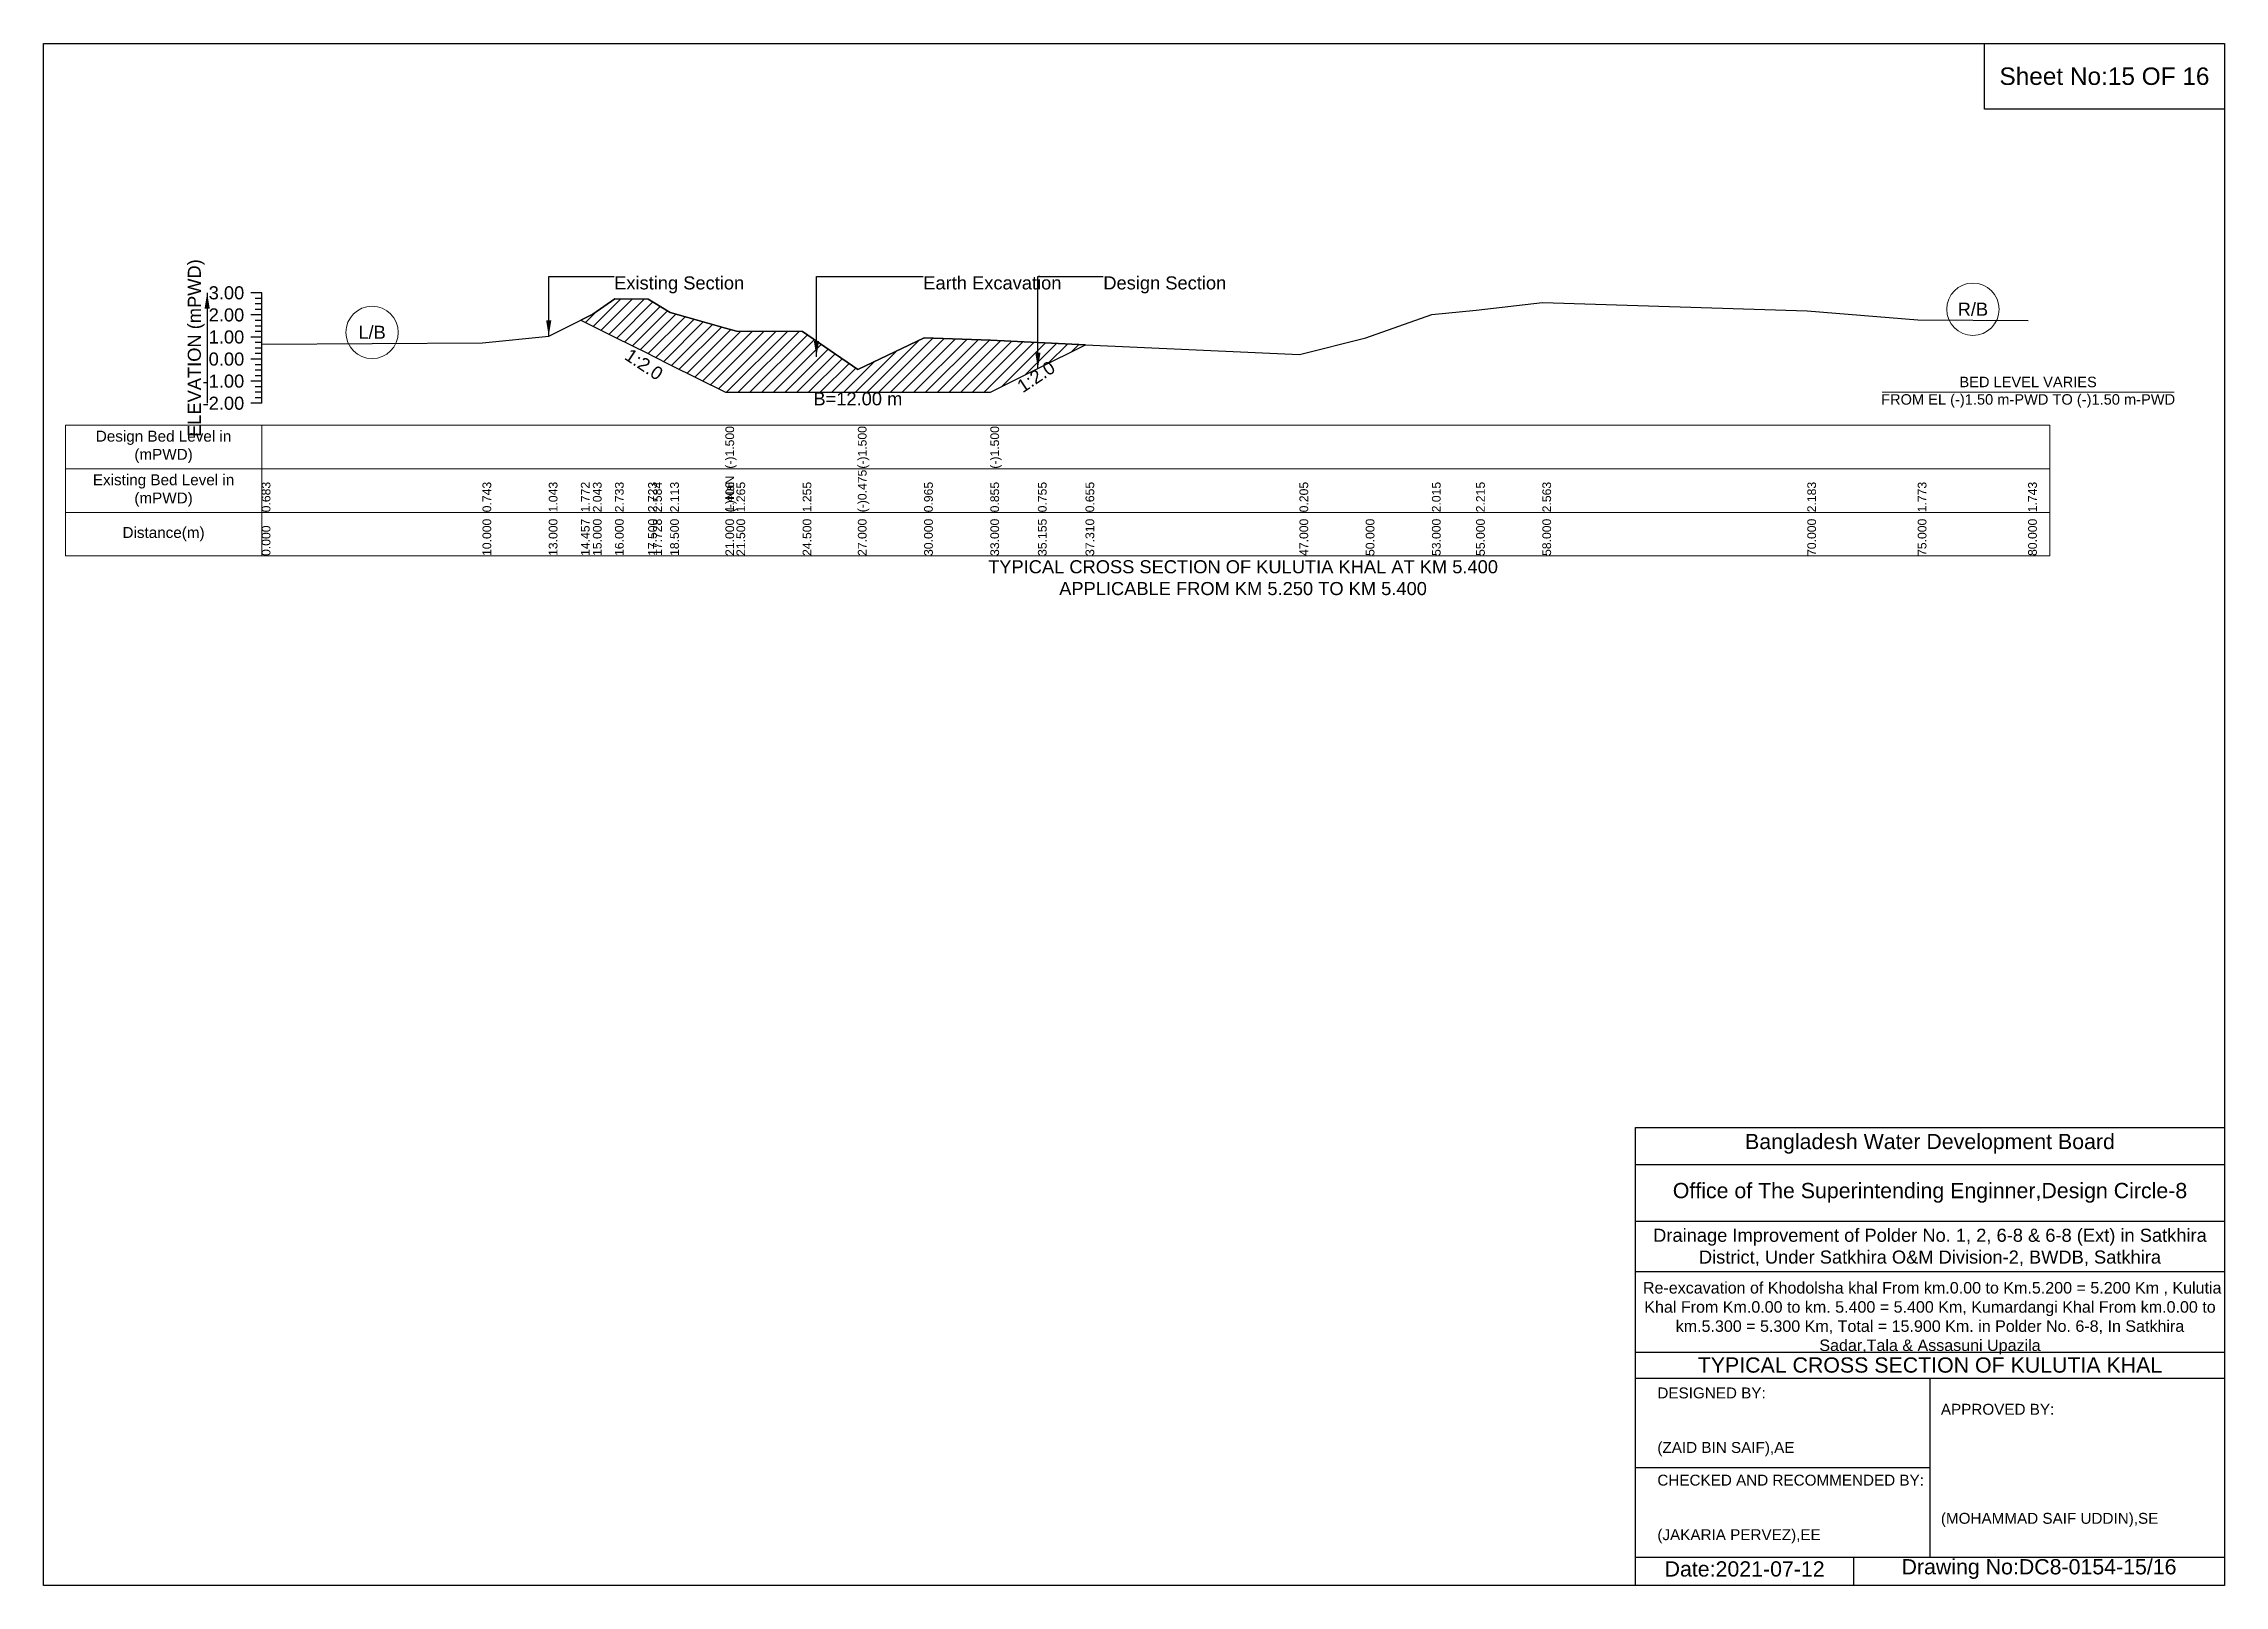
# Model space of a CAD drawing. Header units: inches. Extents: x 91000 to 568000, y -5656 to 0.
# Drawn here: x 390000 to 398000, y -5656 to 0 of the extents above; entities that cross this region are included whole.
import ezdxf

# ---------------------------------------------------------------- set-up
doc = ezdxf.new("R2010")
doc.units = ezdxf.units.IN
doc.header["$LTSCALE"] = 7
doc.header["$MEASUREMENT"] = 0
for name, color, linetype, lineweight in [('Cross section Data Border', 7, 'Continuous', 9), ('Cross Section Labels', 7, 'Continuous', 9), ('Existing_Bed_Level for Xsection', 7, 'Continuous', 25)]:
    doc.layers.add(name, color=color, linetype=linetype, lineweight=lineweight)
doc.styles.get("Standard").update_dxf_attribs({"font": 'arial.ttf'})
doc.dimstyles.get("Standard").update_dxf_attribs({"dimtxt": 0.18, "dimasz": 0.18, "dimexe": 0.18, "dimexo": 0.0625, "dimgap": 0.09, "dimtad": 0, "dimtih": 1, "dimtoh": 1, "dimdec": 4, "dimzin": 0, "dimdsep": 46, "dimtxsty": 'Standard', "dimcen": 0.09, "dimadec": 0, "dimazin": 0, "dimtfac": 1, "dimtdec": 4, "dimtofl": 0, "dimtmove": 0, "dimatfit": 3, "dimfxl": 1, "dimtolj": 1, "dimtzin": 0, "dimarcsym": 0})

msp = doc.modelspace()

# ---------------------------------------------------------------- texts
at = {"attachment_point": 5}
for s, insert, char_height in [('Sheet No:15 OF 16', (397560, -120), 64), ('Bangladesh Water Development Board', (396920, -4036), 56), ('Office of The Superintending Enginner,Design Circle-8', (396920, -4216), 56)]:
    msp.add_mtext(s, dxfattribs=dict(at, insert=insert, char_height=char_height))
for s, insert, char_height, width, attachment_point in [('Drainage Improvement of Polder No. 1, 2, 6-8 & 6-8 (Ext) in Satkhira District, Under Satkhira O&M Division-2, BWDB, Satkhira', (396920, -4416), 48, 2240, 5), (' Re-excavation of Khodolsha khal From km.0.00 to Km.5.200 = 5.200 Km , Kulutia Khal From Km.0.00 to km. 5.400 = 5.400 Km, Kumardangi Khal From km.0.00 to km.5.300 = 5.300 Km, Total = 15.900 Km. in Polder No. 6-8, In Satkhira Sadar,Tala & Assasuni Upazila', (396920, -4676), 42.1524, 2160, 5), ('TYPICAL CROSS SECTION OF KULUTIA KHAL', (396920, -4848), 56, 2240, 5), ('DESIGNED BY:^J^J^J(ZAID BIN SAIF),AE', (395920, -5056), 40, 1120, 4), ('APPROVED BY:^J^J^J^J^J^J(MOHAMMAD SAIF UDDIN),SE', (396960, -5216), 40, 1120, 4), ('CHECKED AND RECOMMENDED BY:^J^J^J(JAKARIA PERVEZ),EE', (395920, -5376), 40, 1120, 4), ('Date:2021-07-12', (396240, -5596), 56, 1120, 5), ('Drawing No:DC8-0154-15/16', (397320, -5596), 56, 1760, 5)]:
    msp.add_mtext(s, dxfattribs=dict(insert=insert, char_height=char_height, width=width, attachment_point=attachment_point))
at = {"layer": 'Cross section Data Border', "char_height": 40, "width": 640, "attachment_point": 5}
for s, insert in [('Design Bed Level in (mPWD)', (390440, -1479.5)), ('Existing Bed Level in (mPWD)', (390440, -1639.5)), ('Distance(m)', (390440, -1799.5))]:
    msp.add_mtext(s, dxfattribs=dict(at, insert=insert))
at = {"layer": 'Cross Section Labels'}
for s, insert, char_height, attachment_point in [('Existing Section', (392093, -853.8), 48, 1), ('Earth Excavation', (393227, -853.8), 48, 1), ('Design Section', (393887.5, -853.8), 48, 1), ('R/B', (397077.5, -974.6), 48, 5), ('L/B', (391205, -1059.3), 48, 5), ('B=12.00 m', (392987, -1279), 48, 2), ('BED LEVEL VARIES ^JFROM EL (-)1.50 m-PWD TO (-)1.50 m-PWD', (397280, -1279), 38.4, 5), ('TYPICAL CROSS SECTION OF KULUTIA KHAL AT KM 5.400^JAPPLICABLE FROM KM 5.250 TO KM 5.400', (394400, -1959.5), 48, 5)]:
    msp.add_mtext(s, dxfattribs=dict(at, insert=insert, char_height=char_height, attachment_point=attachment_point))
at = {"layer": 'Cross Section Labels', "char_height": 48, "attachment_point": 2}
for insert, rotation in [((392215.8, -1156.7), 326.30993), ((393627.3, -1201.9), 33.69007)]:
    msp.add_mtext('1:2.0', dxfattribs=dict(at, insert=insert, rotation=rotation))
at = {"layer": 'Existing_Bed_Level for Xsection', "rotation": 90}
for s, insert, char_height, attachment_point in [('ELEVATION (mPWD)', (390560, -1117), 48, 5), ('(-)1.500', (392501, -1559.5), 32, 1), ('(-)1.500', (392987, -1559.5), 32, 1), ('(-)1.500', (393473, -1559.5), 32, 1), ('(-)NaN', (392501, -1719.5), 32, 1), ('(-)0.475', (392987, -1719.5), 32, 1), ('(-)0.475', (392987, -1719.5), 32, 1), ('(-)0.475', (392987, -1719.5), 32, 1), ('0.683', (390800, -1719.5), 32, 1), ('0.743', (391610, -1719.5), 32, 1), ('1.043', (391853, -1719.5), 32, 1), ('1.772', (391971, -1719.5), 32, 1), ('2.043', (392015, -1719.5), 32, 1), ('2.733', (392096, -1719.5), 32, 1), ('2.723', (392217.5, -1719.5), 32, 1), ('2.584', (392236, -1719.5), 32, 1), ('2.113', (392298.5, -1719.5), 32, 1), ('1.406', (392501, -1719.5), 32, 1), ('1.406', (392501, -1719.5), 32, 1), ('1.265', (392541.5, -1719.5), 32, 1), ('1.255', (392784.5, -1719.5), 32, 1), ('0.965', (393230, -1719.5), 32, 1), ('0.965', (393230, -1719.5), 32, 1), ('0.855', (393473, -1719.5), 32, 1), ('0.855', (393473, -1719.5), 32, 1), ('0.855', (393473, -1719.5), 32, 1), ('0.755', (393647.5, -1719.5), 32, 1), ('0.655', (393822.1, -1719.5), 32, 1), ('0.205', (394607, -1719.5), 32, 1), ('2.015', (395093, -1719.5), 32, 1), ('2.215', (395255, -1719.5), 32, 1), ('2.563', (395498, -1719.5), 32, 1), ('2.183', (396470, -1719.5), 32, 1), ('1.773', (396875, -1719.5), 32, 1), ('1.743', (397280, -1719.5), 32, 1), ('10.000', (391610, -1879.5), 32, 1), ('13.000', (391853, -1879.5), 32, 1), ('14.457', (391971, -1879.5), 32, 1), ('15.000', (392015, -1879.5), 32, 1), ('16.000', (392096, -1879.5), 32, 1), ('17.500', (392217.5, -1879.5), 32, 1), ('17.728', (392236, -1879.5), 32, 1), ('18.500', (392298.5, -1879.5), 32, 1), ('21.000', (392501, -1879.5), 32, 1), ('21.000', (392501, -1879.5), 32, 1), ('21.000', (392501, -1879.5), 32, 1), ('21.500', (392541.5, -1879.5), 32, 1), ('24.500', (392784.5, -1879.5), 32, 1), ('27.000', (392987, -1879.5), 32, 1), ('27.000', (392987, -1879.5), 32, 1), ('27.000', (392987, -1879.5), 32, 1), ('30.000', (393230, -1879.5), 32, 1), ('33.000', (393473, -1879.5), 32, 1), ('33.000', (393473, -1879.5), 32, 1), ('33.000', (393473, -1879.5), 32, 1), ('35.155', (393647.5, -1879.5), 32, 1), ('37.310', (393822.1, -1879.5), 32, 1), ('47.000', (394607, -1879.5), 32, 1), ('50.000', (394850, -1879.5), 32, 1), ('53.000', (395093, -1879.5), 32, 1), ('55.000', (395255, -1879.5), 32, 1), ('58.000', (395498, -1879.5), 32, 1), ('70.000', (396470, -1879.5), 32, 1), ('75.000', (396875, -1879.5), 32, 1), ('80.000', (397280, -1879.5), 32, 1), ('0.000', (390800, -1879.5), 32, 1)]:
    msp.add_mtext(s, dxfattribs=dict(at, insert=insert, char_height=char_height, attachment_point=attachment_point))
at = {"layer": 'Existing_Bed_Level for Xsection', "char_height": 48, "attachment_point": 6}
for s, insert in [('3.00', (390736, -914.5)), ('2.00', (390736, -995.5)), ('1.00', (390736, -1076.5)), ('0.00', (390736, -1157.5)), ('-1.00', (390736, -1238.5)), ('-2.00', (390736, -1319.5))]:
    msp.add_mtext(s, dxfattribs=dict(at, insert=insert))

# ---------------------------------------------------------------- hatches: boundary and pattern name
at = {"layer": 'Existing_Bed_Level for Xsection'}
h = msp.add_hatch(dxfattribs=at)
h.set_pattern_fill('ANSI31', color=256, scale=243, style=0)
h.paths.add_polyline_path([(391971, -1014), (392015, -1036), (392096, -1076.5), (392217.5, -1137.3), (392236, -1146.5), (392298.5, -1177.8), (392501, -1279), (392541.5, -1279), (392784.5, -1279), (392987, -1279), (393230, -1279), (393473, -1279), (393647.5, -1191.8), (393822.1, -1104.5), (393647.5, -1096.4), (393473, -1088.3), (393230, -1079.4), (392987, -1196), (392784.5, -1055.9), (392541.5, -1055.1), (392501, -1043.6), (392298.5, -986.4), (392236, -948.3), (392217.5, -937), (392096, -936.2), (392015, -992)])

# ---------------------------------------------------------------- linework, layer by layer
for points in [[(390000, 0), (398000, 0), (398000, -5656), (390000, -5656)], [(397120, 0), (398000, 0), (398000, -240), (397120, -240)]]:
    msp.add_lwpolyline(points, close=True)
for points in [[(395840, -5656), (395840, -3976), (398000, -3976)], [(395840, -4112), (398000, -4112)], [(395840, -4320), (398000, -4320)], [(395840, -4504), (398000, -4504)], [(395840, -4800), (398000, -4800)], [(395840, -4896), (398000, -4896)], [(396920, -4896), (396920, -5552)], [(395840, -5224), (396920, -5224)], [(395840, -5552), (398000, -5552)], [(396640, -5552), (396640, -5656)]]:
    msp.add_lwpolyline(points)
at = {"layer": 'Cross section Data Border'}
msp.add_lwpolyline([(390080, -1399.5), (397360, -1399.5), (397360, -1879.5), (390080, -1879.5)], close=True, dxfattribs=at)
for points in [[(390800, -1399.5), (390800, -1879.5)], [(390080, -1559.5), (397360, -1559.5)], [(390080, -1719.5), (397360, -1719.5)]]:
    msp.add_lwpolyline(points, dxfattribs=at)
at = {"layer": 'Cross Section Labels'}
msp.add_lwpolyline([(396744.2, -1279), (397815.8, -1279)], dxfattribs=at)
for centre in [(397077.5, -974.6), (391205, -1059.3)]:
    msp.add_circle(centre, 96, dxfattribs=at)
at = {"layer": 'Existing_Bed_Level for Xsection'}
for points in [[(390800, -914.5), (390760, -914.5)], [(390800, -934.8), (390776, -934.8)], [(390800, -955), (390776, -955)], [(390800, -1319.5), (390800, -1238.5), (390800, -1157.5), (390800, -1076.5), (390800, -995.5), (390800, -914.5)], [(390800, -1102.2), (391610, -1097.3), (391853, -1073), (391971, -1014), (392015, -992), (392096, -936.2), (392217.5, -937), (392236, -948.3), (392298.5, -986.4), (392501, -1043.6), (392501, -1043.6), (392541.5, -1055.1), (392784.5, -1055.9), (392987, -1196), (392987, -1196), (393230, -1079.4), (393473, -1088.3), (393473, -1088.3), (393647.5, -1096.4), (393822.1, -1104.5), (394607, -1140.9), (394850, -1079.4), (395093, -994.3), (395255, -978.1), (395498, -949.9), (396470, -980.7), (396875, -1013.9), (397280, -1016.3)], [(390800, -995.5), (390760, -995.5)], [(390800, -975.3), (390776, -975.3)], [(390800, -1015.8), (390776, -1015.8)], [(390800, -1036), (390776, -1036)], [(390800, -1076.5), (390760, -1076.5)], [(390800, -1056.3), (390776, -1056.3)], [(390800, -1096.8), (390776, -1096.8)], [(390800, -1117), (390776, -1117)], [(390800, -1157.5), (390760, -1157.5)], [(390800, -1137.3), (390776, -1137.3)], [(390800, -1177.8), (390776, -1177.8)], [(390800, -1198), (390776, -1198)], [(390800, -1238.5), (390760, -1238.5)], [(390800, -1218.3), (390776, -1218.3)], [(390800, -1258.8), (390776, -1258.8)], [(390800, -1279), (390776, -1279)], [(390800, -1319.5), (390760, -1319.5)], [(390800, -1299.3), (390776, -1299.3)]]:
    msp.add_lwpolyline(points, dxfattribs=at)
msp.add_lwpolyline([(391971, -1014), (391971, -1014), (392015, -1036), (392096, -1076.5), (392217.5, -1137.3), (392236, -1146.5), (392298.5, -1177.8), (392501, -1279), (392501, -1279), (392541.5, -1279), (392784.5, -1279), (392987, -1279), (392987, -1279), (393230, -1279), (393473, -1279), (393473, -1279), (393647.5, -1191.8), (393822.1, -1104.5), (393647.5, -1096.4), (393473, -1088.3), (393473, -1088.3), (393230, -1079.4), (392987, -1196), (392987, -1196), (392784.5, -1055.9), (392541.5, -1055.1), (392501, -1043.6), (392501, -1043.6), (392298.5, -986.4), (392236, -948.3), (392217.5, -937), (392096, -936.2), (392015, -992), (391971, -1014)], close=True, dxfattribs=at)

msp.set_redraw_order([(e.dxf.handle, doc.entitydb.next_handle()) for e in msp.query("TEXT MTEXT ATTDEF DIMENSION ARC_DIMENSION")])  # texts and dimensions are drawn at this point

# ---------------------------------------------------------------- leaders
at = {"layer": 'Cross Section Labels', "annotation_type": 0, "has_hookline": 1, "hookline_direction": 0}
for points, text_width in [([(391853, -1073), (391853, -853.8), (392092.9, -853.8)], 467.2), ([(392835, -1149), (392835, -853.8), (393226.9, -853.8)], 497), ([(393647.5, -1191.8), (393647.5, -853.8), (393887.5, -853.8)], 441.2)]:
    msp.add_leader(points, dimstyle='Standard', override={"dimasz": 57.6}, dxfattribs=dict(at, text_width=text_width))
at = {"layer": 'Existing_Bed_Level for Xsection'}
msp.add_leader([(390600, -914.5), (390600, -1319.5)], dimstyle='Standard', override={"dimasz": 57.6}, dxfattribs=at)

doc.saveas('drawing.dxf')
